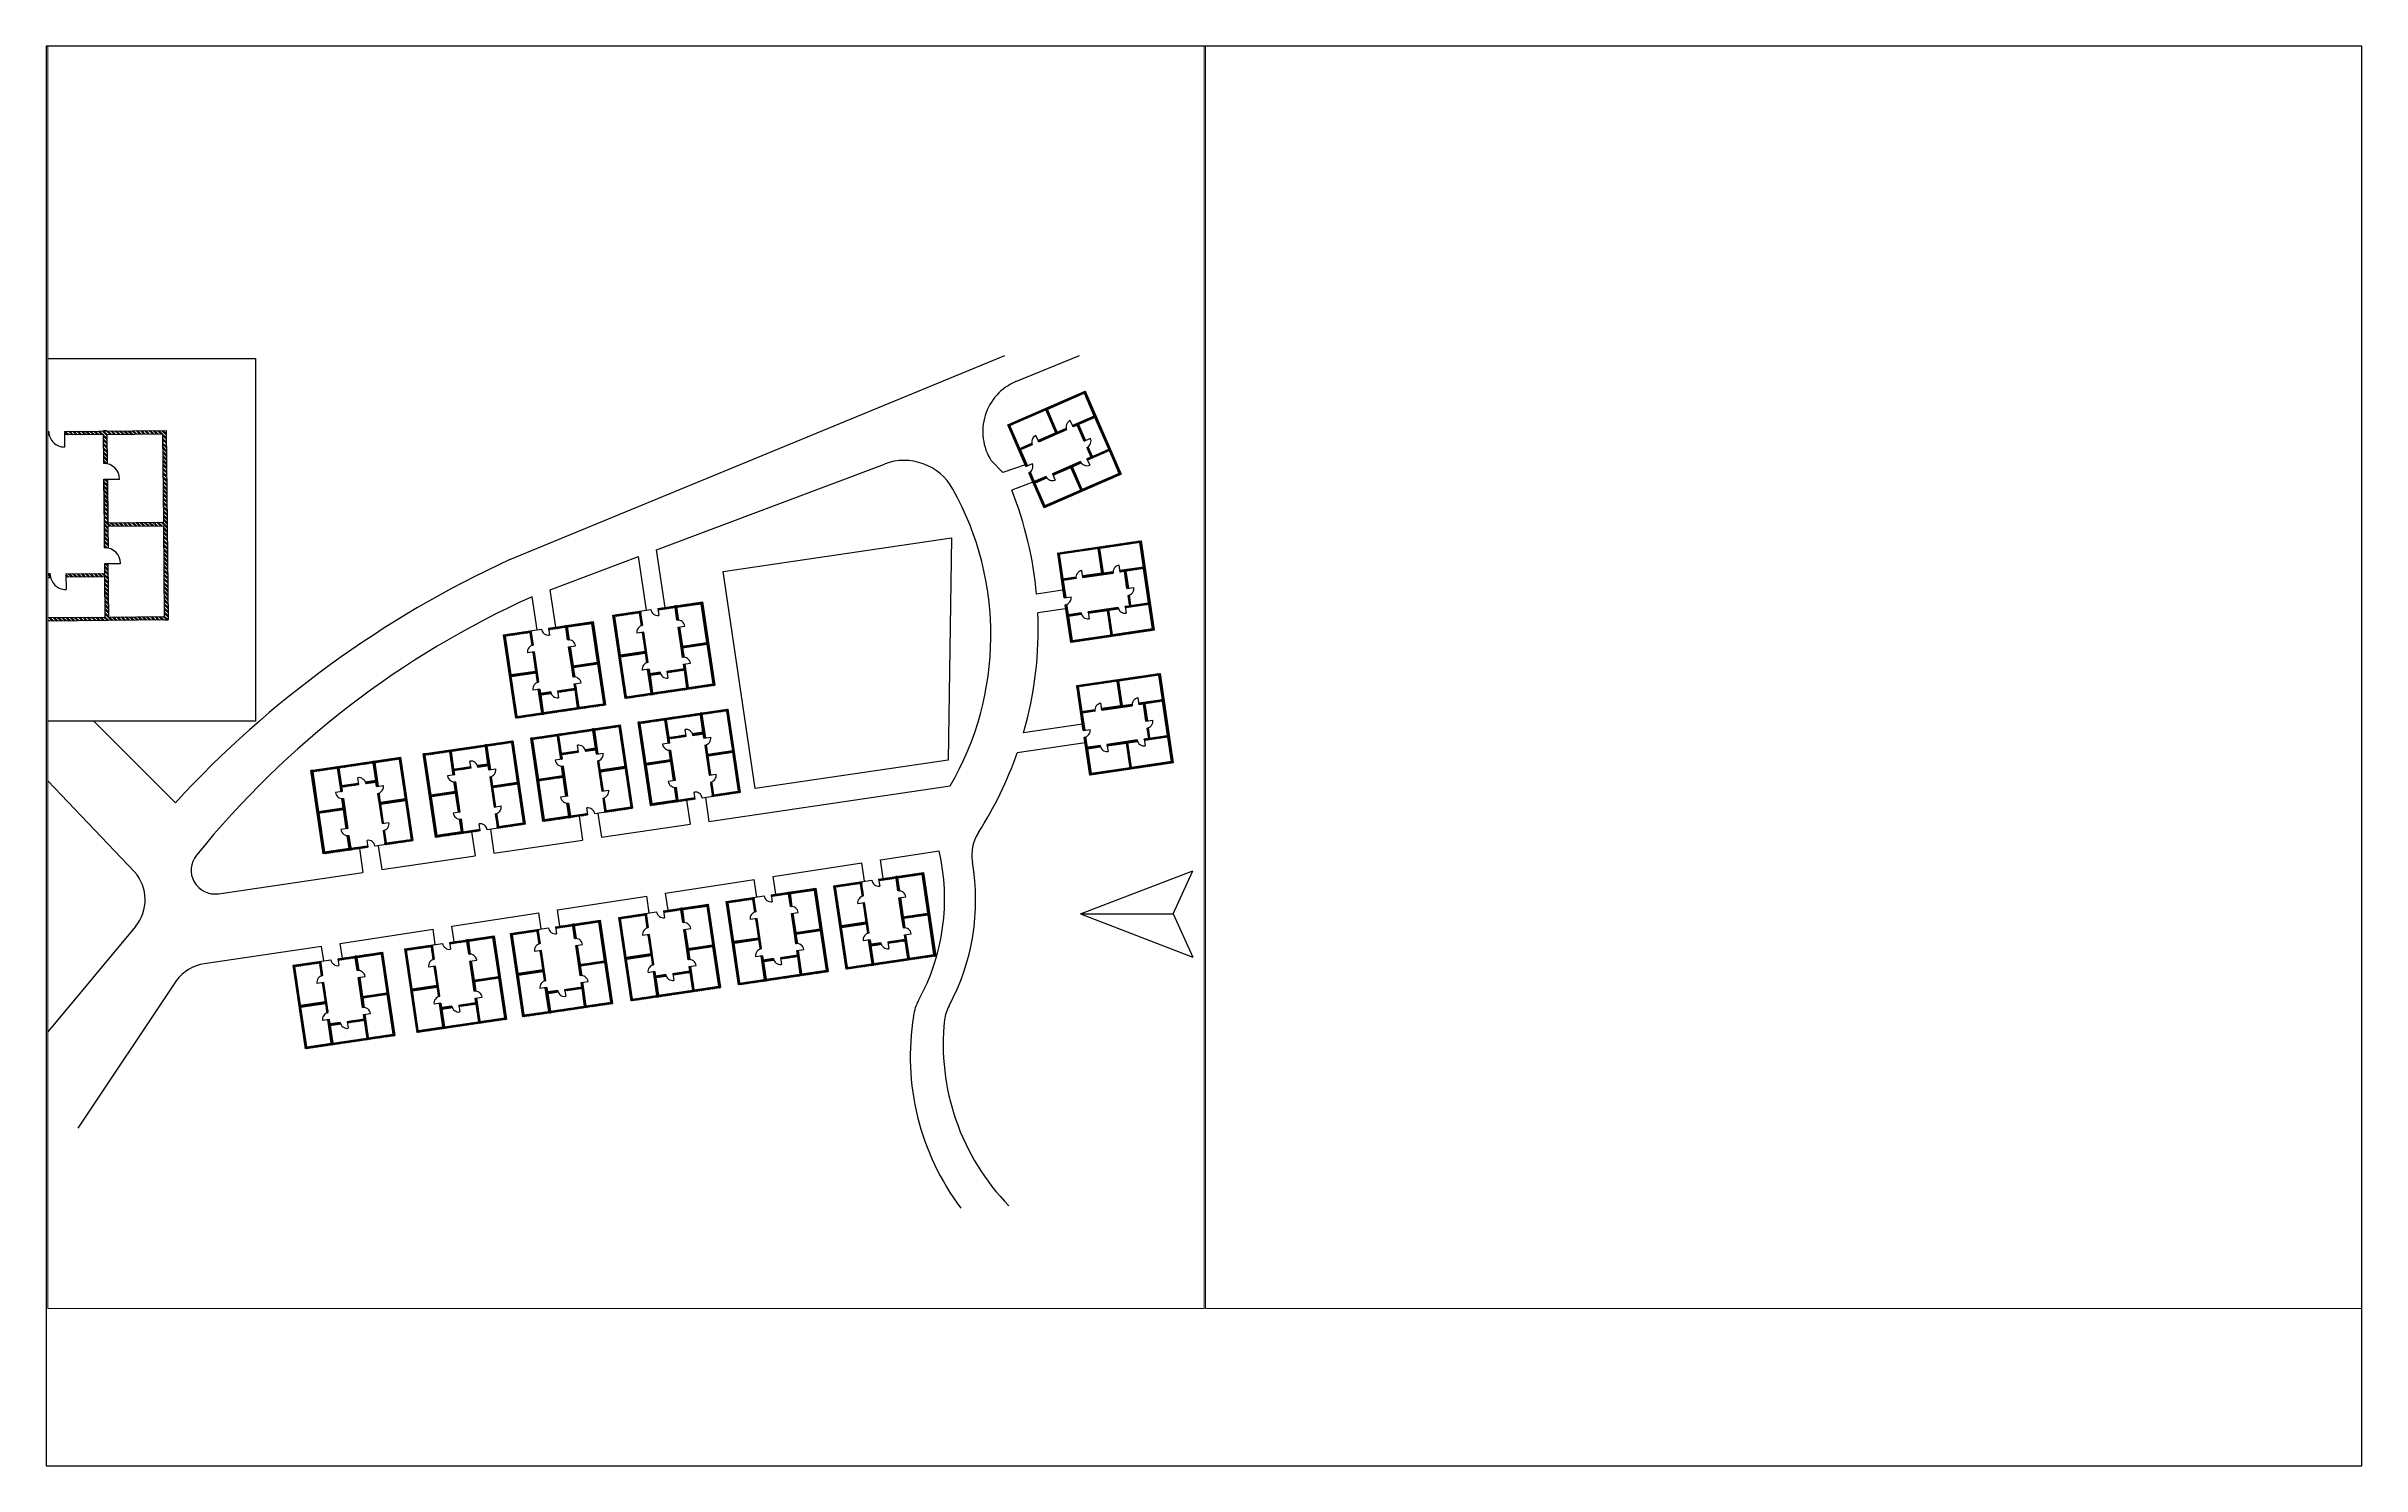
# Paper-space layout 'Presentación1' of a CAD drawing. Header units: millimetres. Extents: x 0 to 287, y 0 to 176.
# The model-space entities are those that its viewports show. They can reach past a viewport. Long polylines and large blocks are cut down to what shows.
import ezdxf

# ---------------------------------------------------------------- set-up
doc = ezdxf.new("R2010")
doc.units = ezdxf.units.MM
doc.styles.get("Standard").update_dxf_attribs({"font": 'arial.ttf'})
pattern_1 = [(143.386353, (5219256.44, -6038671.57), (-191.729132, -258.03507), []), (143.386353, (5219234.34, -6038521.64), (-191.729132, -258.03507), [])]

msp = doc.modelspace()

# ---------------------------------------------------------------- hatches: boundary and pattern name
at = {"true_color": 0x636466}
h = msp.add_hatch(dxfattribs=at)
h.set_pattern_fill('ANSI32', color=251, scale=33.75, angle=203.5293)
h.set_pattern_definition([(248.529299, (5654984.74, 6260055.75), (299.160381, -117.665728), []), (248.529299, (5654845.8, 6259995.25), (299.160381, -117.665728), [])])
h.paths.add_polyline_path([(882407, 271419), (873674, 291474), (855004, 283345), (859370, 273319), (859713, 273468), (858042, 277305), (860897, 278548, -0.0560014), (860786, 278909), (857893, 277649), (855497, 283151), (864197, 286939), (866593, 281437), (862295, 279565), (862444, 279222), (869202, 282164, -0.0560014), (869091, 282525), (866936, 281587), (864541, 287089), (873480, 290981), (875876, 285479), (870599, 283182), (870749, 282838), (871727, 283264), (873398, 279427), (873741, 279577), (872071, 283414), (876026, 285136), (879369, 277458), (875414, 275736), (874398, 278068, -0.0560014), (874072, 277880), (875070, 275587), (874092, 275161), (874241, 274817), (879518, 277115), (881914, 271613), (872974, 267720), (870578, 273222), (872733, 274160, -0.0560014), (872545, 274487), (865787, 271545), (865937, 271201), (870235, 273073), (872631, 267571), (863930, 263783), (861535, 269285), (864428, 270544, -0.0560014), (864240, 270871), (861042, 269478), (861191, 269135), (863737, 263290)])
h = msp.add_hatch(dxfattribs=at)
h.set_pattern_fill('ANSI32', color=251, scale=75.9375, angle=90.55058)
h.set_pattern_definition([(135.5505764, (8816046.9, -14910766.2), (-506.515364, -516.344708), []), (135.5505764, (8816043.6, -14910425.25), (-506.515364, -516.344708), [])])
h.paths.add_polyline_path([(602929, 235723), (652143, 236196), (651702, 282011), (627100, 281774), (627108, 280932), (636524, 281022), (636591, 274017, -0.0560014), (637435, 273930), (637366, 281030), (650868, 281160), (651073, 259811), (637571, 259681), (637470, 270228), (636628, 270220), (636787, 253638, -0.0560014), (637630, 253552), (637580, 258838), (651081, 258968), (651292, 237030), (637790, 236901), (637666, 249849), (636823, 249841), (636847, 247440), (627431, 247350), (627439, 246507), (636855, 246598), (636948, 236893), (618108, 236712), (618015, 246417), (623737, 246472, -0.0560014), (623634, 247313), (618006, 247259), (617983, 249660), (617141, 249652), (617265, 236703), (603764, 236574), (603553, 258511), (617054, 258641), (617105, 253354, -0.0560014), (617947, 253457), (617788, 270039), (616945, 270031), (617046, 259484), (603545, 259354), (603339, 280703), (616841, 280833), (616909, 273733, -0.0560014), (617751, 273836), (617676, 281684), (616833, 281676), (602489, 281538)])
h = msp.add_hatch(dxfattribs=at)
h.set_pattern_fill('ANSI32', color=251, scale=75.9375, angle=0.55058)
h.set_pattern_definition([(45.5505764, (-14706040.4, -7489271.8), (-516.344708, 506.515364), []), (45.5505764, (-14705699.44, -7489268.54), (-516.344708, 506.515364), [])])
h.paths.add_polyline_path([(623303, 281738), (617676, 281684), (617684, 280841), (623406, 280896, -0.0560014)])
h = msp.add_hatch(dxfattribs=at)
h.set_pattern_fill('ANSI32', color=251, scale=33.75, angle=98.38635)
h.set_pattern_definition(pattern_1)
h.paths.add_polyline_path([(860370, 271960, -0.0560014), (860043, 271772), (861042, 269478), (861385, 269628)])
h = msp.add_hatch(dxfattribs=at)
h.set_pattern_fill('ANSI32', color=251, scale=33.75, angle=188.38635)
h.set_pattern_definition([(233.386353, (7061627.38, 4767667.4), (258.03507, -191.729132), []), (233.386353, (7061477.45, 4767645.3), (258.03507, -191.729132), [])])
h.paths.add_polyline_path([(890367, 233705), (887177, 255345), (867031, 252375), (868626, 241557), (868997, 241612), (868386, 245752), (871466, 246206, -0.0560014), (871453, 246582), (868332, 246122), (867456, 252059), (876844, 253443), (877719, 247506), (873081, 246822), (873136, 246452), (880427, 247527, -0.0560014), (880414, 247904), (878090, 247561), (877214, 253498), (886861, 254920), (887736, 248983), (882042, 248144), (882097, 247773), (883153, 247929), (883763, 243788), (884133, 243843), (883523, 247983), (887791, 248612), (889012, 240328), (884744, 239699), (884373, 242215, -0.0560014), (884009, 242119), (884374, 239644), (883318, 239489), (883373, 239118), (889066, 239958), (889942, 234021), (880295, 232599), (879420, 238536), (881745, 238878, -0.0560014), (881649, 239243), (874357, 238168), (874412, 237797), (879050, 238481), (879925, 232544), (870537, 231160), (869662, 237097), (872784, 237557, -0.0560014), (872688, 237922), (869237, 237413), (869292, 237042), (870221, 230735)])
h = msp.add_hatch(dxfattribs=at)
h.set_pattern_fill('ANSI32', color=251, scale=33.75, angle=98.38635)
h.set_pattern_definition([(143.386353, (5296526.68, -5954041.1), (-191.729132, -258.03507), []), (143.386353, (5296504.58, -5953891.2), (-191.729132, -258.03507), [])])
h.paths.add_polyline_path([(762564, 217219), (784204, 220410), (781234, 240555), (770416, 238960), (770471, 238590), (774611, 239200), (775065, 236120, -0.0560014), (775442, 236133), (774982, 239255), (780918, 240130), (782302, 230742), (776365, 229867), (775682, 234505), (775311, 234450), (776386, 227159, -0.0560014), (776763, 227172), (776420, 229497), (782357, 230372), (783779, 220726), (777842, 219850), (777003, 225544), (776632, 225489), (776788, 224434), (772648, 223823), (772702, 223453), (776843, 224063), (777472, 219796), (769188, 218574), (768558, 222842), (771075, 223213, -0.0560014), (770978, 223577), (768504, 223212), (768348, 224268), (767978, 224214), (768817, 218520), (762880, 217645), (761458, 227291), (767395, 228166), (767738, 225841, -0.0560014), (768102, 225938), (767027, 233229), (766657, 233174), (767340, 228537), (761403, 227661), (760019, 237049), (765956, 237924), (766417, 234802, -0.0560014), (766781, 234899), (766272, 238349), (765902, 238295), (759594, 237365)])
h = msp.add_hatch(dxfattribs=at)
h.set_pattern_fill('ANSI32', color=251, scale=33.75, angle=98.38635)
h.set_pattern_definition(pattern_1)
h.paths.add_polyline_path([(868872, 239887), (869237, 237413), (869607, 237468), (869237, 239984, -0.0560014)])
h = msp.add_hatch(dxfattribs=at)
h.set_pattern_fill('ANSI32', color=251, scale=33.75, angle=98.38635)
h.set_pattern_definition([(143.386353, (5270111.78, -5958801.4), (-191.729132, -258.03507), []), (143.386353, (5270089.68, -5958651.48), (-191.729132, -258.03507), [])])
h.paths.add_polyline_path([(736149, 212459), (757789, 215649), (754819, 235795), (744001, 234200), (744056, 233829), (748196, 234440), (748650, 231360, -0.0560014), (749027, 231373), (748567, 234494), (754503, 235370), (755887, 225982), (749951, 225107), (749267, 229745), (748896, 229690), (749971, 222399, -0.0560014), (750348, 222412), (750005, 224736), (755942, 225612), (757364, 215965), (751427, 215090), (750588, 220784), (750217, 220729), (750373, 219673), (746233, 219063), (746287, 218692), (750428, 219303), (751057, 215035), (742773, 213814), (742143, 218082), (744660, 218453, -0.0560014), (744563, 218817), (742089, 218452), (741933, 219508), (741563, 219453), (742402, 213760), (736465, 212884), (735043, 222531), (740980, 223406), (741323, 221081, -0.0560014), (741687, 221177), (740612, 228469), (740242, 228414), (740925, 223776), (734989, 222901), (733605, 232289), (739541, 233164), (740002, 230042, -0.0560014), (740366, 230138), (739857, 233589), (739487, 233534), (733180, 232605)])
h = msp.add_hatch(dxfattribs=at)
h.set_pattern_fill('ANSI32', color=251, scale=33.75, angle=188.38635)
h.set_pattern_definition([(233.386353, (7066215.4, 4735613.6), (258.03507, -191.729132), []), (233.386353, (7066065.5, 4735591.5), (258.03507, -191.729132), [])])
h.paths.add_polyline_path([(894955, 201651), (891765, 223291), (871619, 220321), (873214, 209503), (873585, 209558), (872974, 213698), (876055, 214152, -0.0560014), (876042, 214529), (872920, 214068), (872044, 220005), (881432, 221389), (882307, 215452), (877669, 214769), (877724, 214398), (885015, 215473, -0.0560014), (885002, 215850), (882678, 215507), (881802, 221444), (891449, 222866), (892324, 216929), (886630, 216090), (886685, 215719), (887741, 215875), (888351, 211735), (888722, 211789), (888111, 215930), (892379, 216559), (893600, 208274), (889332, 207645), (888962, 210161, -0.0560014), (888597, 210065), (888962, 207591), (887906, 207435), (887961, 207065), (893654, 207904), (894530, 201967), (884883, 200545), (884008, 206482), (886333, 206825, -0.0560014), (886237, 207189), (878945, 206114), (879000, 205744), (883638, 206427), (884513, 200490), (875125, 199106), (874250, 205043), (877372, 205504, -0.0560014), (877276, 205868), (873825, 205359), (873880, 204989), (874810, 198681)])
h = msp.add_hatch(dxfattribs=at)
h.set_pattern_fill('ANSI32', color=251, scale=33.75, angle=278.38635)
h.set_pattern_definition([(323.386353, (-3746621.72, 6385923.65), (191.729132, 258.03507), []), (323.386353, (-3746599.62, 6385773.72), (191.729132, 258.03507), [])])
h.paths.add_polyline_path([(787341, 214663), (765701, 211473), (768671, 191328), (779489, 192922), (779434, 193293), (775294, 192682), (774840, 195763, -0.0560014), (774463, 195750), (774923, 192628), (768987, 191753), (767603, 201140), (773539, 202015), (774223, 197378), (774594, 197432), (773519, 204724, -0.0560014), (773142, 204711), (773485, 202386), (767548, 201511), (766126, 211157), (772063, 212032), (772902, 206338), (773273, 206393), (773117, 207449), (777257, 208059), (777203, 208430), (773062, 207819), (772433, 212087), (780717, 213308), (781347, 209041), (778830, 208670, -0.0560014), (778927, 208305), (781401, 208670), (781557, 207614), (781927, 207669), (781088, 213363), (787025, 214238), (788447, 204592), (782510, 203716), (782167, 206041, -0.0560014), (781803, 205945), (782878, 198653), (783248, 198708), (782565, 203346), (788502, 204221), (789885, 194834), (783949, 193958), (783488, 197080, -0.0560014), (783124, 196984), (783633, 193533), (784003, 193588), (790311, 194518)])
h = msp.add_hatch(dxfattribs=at)
h.set_pattern_fill('ANSI32', color=251, scale=33.75, angle=278.38635)
h.set_pattern_definition([(323.386353, (-3772596.92, 6382094.28), (191.729132, 258.03507), []), (323.386353, (-3772574.8, 6381944.36), (191.729132, 258.03507), [])])
h.paths.add_polyline_path([(761365, 210834), (739726, 207643), (742696, 187498), (753514, 189093), (753459, 189463), (749319, 188853), (748865, 191933, -0.0560014), (748488, 191920), (748948, 188798), (743011, 187923), (741627, 197311), (747564, 198186), (748248, 193548), (748618, 193603), (747544, 200894, -0.0560014), (747167, 200881), (747510, 198557), (741573, 197681), (740151, 207328), (746088, 208203), (746927, 202509), (747297, 202564), (747142, 203620), (751282, 204230), (751227, 204600), (747087, 203990), (746458, 208257), (754742, 209479), (755371, 205211), (752855, 204840, -0.0560014), (752951, 204476), (755426, 204841), (755582, 203785), (755952, 203840), (755113, 209533), (761050, 210409), (762472, 200762), (756535, 199887), (756192, 202212, -0.0560014), (755828, 202116), (756903, 194824), (757273, 194879), (756589, 199517), (762526, 200392), (763910, 191004), (757973, 190129), (757513, 193251, -0.0560014), (757149, 193155), (757658, 189704), (758028, 189759), (764335, 190688)])
h = msp.add_hatch(dxfattribs=at)
h.set_pattern_fill('ANSI32', color=251, scale=33.75, angle=98.38635)
h.set_pattern_definition([(143.386353, (5223844.48, -6070725.36), (-191.729132, -258.03507), []), (143.386353, (5223822.38, -6070575.43), (-191.729132, -258.03507), [])])
h.paths.add_polyline_path([(873460, 207834), (873825, 205359), (874196, 205414), (873825, 207930, -0.0560014)])
h = msp.add_hatch(dxfattribs=at)
h.set_pattern_fill('ANSI32', color=251, scale=33.75, angle=278.38635)
h.set_pattern_definition([(323.386353, (-3798572.1, 6378264.92), (191.729132, 258.03507), []), (323.386353, (-3798550, 6378115), (191.729132, 258.03507), [])])
h.paths.add_polyline_path([(735390, 207004), (713750, 203814), (716720, 183669), (727538, 185264), (727484, 185634), (723344, 185024), (722889, 188104, -0.0560014), (722513, 188091), (722973, 184969), (717036, 184094), (715652, 193482), (721589, 194357), (722273, 189719), (722643, 189773), (721568, 197065, -0.0560014), (721192, 197052), (721534, 194727), (715598, 193852), (714176, 203498), (720112, 204373), (720952, 198680), (721322, 198734), (721167, 199790), (725307, 200401), (725252, 200771), (721112, 200161), (720483, 204428), (728767, 205649), (729396, 201382), (726880, 201011, -0.0560014), (726976, 200647), (729451, 201011), (729606, 199956), (729977, 200010), (729138, 205704), (735074, 206579), (736496, 196933), (730560, 196058), (730217, 198382, -0.0560014), (729853, 198286), (730927, 190995), (731298, 191049), (730614, 195687), (736551, 196563), (737935, 187175), (731998, 186300), (731538, 189422, -0.0560014), (731174, 189325), (731682, 185875), (732053, 185929), (738360, 186859)])
h = msp.add_hatch(dxfattribs=at)
h.set_pattern_fill('ANSI32', color=251, scale=33.75, angle=278.38635)
h.set_pattern_definition([(323.386353, (-3825676.68, 6374269.07), (191.729132, 258.03507), []), (323.386353, (-3825654.57, 6374119.14), (191.729132, 258.03507), [])])
h.paths.add_polyline_path([(708286, 203008), (686646, 199818), (689616, 179673), (700434, 181268), (700379, 181638), (696239, 181028), (695785, 184108, -0.0560014), (695408, 184095), (695868, 180973), (689932, 180098), (688548, 189486), (694485, 190361), (695168, 185723), (695539, 185778), (694464, 193069, -0.0560014), (694087, 193056), (694430, 190731), (688493, 189856), (687071, 199502), (693008, 200378), (693847, 194684), (694218, 194738), (694062, 195794), (698202, 196405), (698148, 196775), (694007, 196165), (693378, 200432), (701662, 201654), (702292, 197386), (699775, 197015, -0.0560014), (699872, 196651), (702346, 197016), (702502, 195960), (702872, 196014), (702033, 201708), (707970, 202583), (709392, 192937), (703455, 192062), (703112, 194387, -0.0560014), (702748, 194290), (703823, 186999), (704193, 187054), (703510, 191691), (709447, 192567), (710831, 183179), (704894, 182304), (704433, 185426, -0.0560014), (704069, 185329), (704578, 181879), (704948, 181933), (711256, 182863)])
h = msp.add_hatch(dxfattribs=at)
h.set_pattern_fill('ANSI32', color=251, scale=33.75, angle=98.38635)
h.set_pattern_definition([(143.386353, (5349895.9, -6019440.38), (-191.729132, -258.03507), []), (143.386353, (5349873.8, -6019290.46), (-191.729132, -258.03507), [])])
h.paths.add_polyline_path([(815934, 151820), (837573, 155010), (834603, 175156), (823785, 173561), (823840, 173190), (827980, 173801), (828434, 170721, -0.0560014), (828811, 170734), (828351, 173855), (834288, 174731), (835672, 165343), (829735, 164468), (829051, 169106), (828680, 169051), (829755, 161760, -0.0560014), (830132, 161773), (829789, 164097), (835726, 164973), (837148, 155326), (831211, 154451), (830372, 160145), (830002, 160090), (830157, 159034), (826017, 158424), (826072, 158054), (830212, 158664), (830841, 154396), (822557, 153175), (821928, 157443), (824444, 157814, -0.0560014), (824348, 158178), (821873, 157813), (821717, 158869), (821347, 158814), (822186, 153121), (816249, 152245), (814827, 161892), (820764, 162767), (821107, 160442, -0.0560014), (821471, 160538), (820396, 167830), (820026, 167775), (820710, 163137), (814773, 162262), (813389, 171650), (819326, 172525), (819786, 169403, -0.0560014), (820150, 169499), (819641, 172950), (819271, 172895), (812964, 171966)])
h = msp.add_hatch(dxfattribs=at)
h.set_pattern_fill('ANSI32', color=251, scale=33.75, angle=98.38635)
h.set_pattern_definition([(143.386353, (5323916.65, -6023242.16), (-191.729132, -258.03507), []), (143.386353, (5323894.55, -6023092.24), (-191.729132, -258.03507), [])])
h.paths.add_polyline_path([(789954, 148018), (811594, 151209), (808624, 171354), (797806, 169759), (797861, 169389), (802001, 169999), (802455, 166919, -0.0560014), (802832, 166932), (802371, 170054), (808308, 170929), (809692, 161541), (803755, 160666), (803072, 165304), (802701, 165249), (803776, 157958, -0.0560014), (804153, 157971), (803810, 160296), (809747, 161171), (811169, 151525), (805232, 150649), (804393, 156343), (804022, 156288), (804178, 155233), (800038, 154622), (800092, 154252), (804233, 154862), (804862, 150595), (796577, 149373), (795948, 153641), (798465, 154012, -0.0560014), (798368, 154376), (795894, 154011), (795738, 155067), (795368, 155013), (796207, 149319), (790270, 148444), (788848, 158090), (794785, 158965), (795128, 156640, -0.0560014), (795492, 156737), (794417, 164028), (794047, 163973), (794730, 159335), (788793, 158460), (787409, 167848), (793346, 168723), (793807, 165601, -0.0560014), (794171, 165697), (793662, 169148), (793292, 169094), (786984, 168164)])
h = msp.add_hatch(dxfattribs=at)
h.set_pattern_fill('ANSI32', color=251, scale=33.75, angle=98.38635)
h.set_pattern_definition([(143.386353, (5297925.2, -6027102.1), (-191.729132, -258.03507), []), (143.386353, (5297903.08, -6026952.18), (-191.729132, -258.03507), [])])
h.paths.add_polyline_path([(763963, 144158), (785603, 147349), (782633, 167494), (771815, 165899), (771869, 165529), (776010, 166139), (776464, 163059, -0.0560014), (776840, 163072), (776380, 166194), (782317, 167069), (783701, 157681), (777764, 156806), (777080, 161444), (776710, 161389), (777785, 154098, -0.0560014), (778161, 154111), (777819, 156436), (783755, 157311), (785178, 147665), (779241, 146789), (778401, 152483), (778031, 152428), (778186, 151373), (774046, 150762), (774101, 150392), (778241, 151002), (778870, 146735), (770586, 145513), (769957, 149781), (772473, 150152, -0.0560014), (772377, 150516), (769902, 150151), (769747, 151207), (769376, 151153), (770216, 145459), (764279, 144584), (762857, 154230), (768793, 155105), (769136, 152780, -0.0560014), (769501, 152877), (768426, 160168), (768055, 160113), (768739, 155476), (762802, 154600), (761418, 163988), (767355, 164863), (767815, 161741, -0.0560014), (768179, 161838), (767671, 165288), (767300, 165234), (760993, 164304)])
h = msp.add_hatch(dxfattribs=at)
h.set_pattern_fill('ANSI32', color=251, scale=33.75, angle=98.38635)
h.set_pattern_definition([(143.386353, (5271808.8, -6030952.27), (-191.729132, -258.03507), []), (143.386353, (5271786.7, -6030802.35), (-191.729132, -258.03507), [])])
h.paths.add_polyline_path([(737846, 140308), (759486, 143499), (756516, 163644), (745698, 162049), (745753, 161679), (749893, 162289), (750347, 159209, -0.0560014), (750724, 159222), (750264, 162344), (756201, 163219), (757584, 153831), (751648, 152956), (750964, 157594), (750593, 157539), (751668, 150248, -0.0560014), (752045, 150261), (751702, 152585), (757639, 153461), (759061, 143814), (753124, 142939), (752285, 148633), (751914, 148578), (752070, 147522), (747930, 146912), (747985, 146542), (752125, 147152), (752754, 142885), (744470, 141663), (743841, 145931), (746357, 146302, -0.0560014), (746260, 146666), (743786, 146301), (743630, 147357), (743260, 147302), (744099, 141609), (738162, 140733), (736740, 150380), (742677, 151255), (743020, 148930, -0.0560014), (743384, 149026), (742309, 156318), (741939, 156263), (742622, 151625), (736686, 150750), (735302, 160138), (741239, 161013), (741699, 157891, -0.0560014), (742063, 157987), (741554, 161438), (741184, 161383), (734877, 160454)])
h = msp.add_hatch(dxfattribs=at)
h.set_pattern_fill('ANSI32', color=251, scale=33.75, angle=98.38635)
h.set_pattern_definition([(143.386353, (5246221.83, -6034724.4), (-191.729132, -258.03507), []), (143.386353, (5246199.73, -6034574.48), (-191.729132, -258.03507), [])])
h.paths.add_polyline_path([(712259, 136536), (733899, 139726), (730929, 159872), (720111, 158277), (720166, 157906), (724306, 158517), (724760, 155437, -0.0560014), (725137, 155449), (724677, 158571), (730614, 159447), (731998, 150059), (726061, 149184), (725377, 153822), (725006, 153767), (726081, 146476, -0.0560014), (726458, 146489), (726115, 148813), (732052, 149689), (733474, 140042), (727537, 139167), (726698, 144861), (726327, 144806), (726483, 143750), (722343, 143140), (722398, 142769), (726538, 143380), (727167, 139112), (718883, 137891), (718254, 142159), (720770, 142530, -0.0560014), (720673, 142894), (718199, 142529), (718043, 143585), (717673, 143530), (718512, 137837), (712575, 136961), (711153, 146608), (717090, 147483), (717433, 145158, -0.0560014), (717797, 145254), (716722, 152546), (716352, 152491), (717035, 147853), (711099, 146978), (709715, 156366), (715652, 157241), (716112, 154119, -0.0560014), (716476, 154215), (715967, 157666), (715597, 157611), (709290, 156681)])
h = msp.add_hatch(dxfattribs=at)
h.set_pattern_fill('ANSI32', color=251, scale=33.75, angle=98.38635)
h.set_pattern_definition(pattern_1)
h.paths.add_polyline_path([(685294, 132589), (706934, 135779), (703964, 155925), (693146, 154330), (693201, 153959), (697341, 154570), (697795, 151489, -0.0560014), (698172, 151502), (697711, 154624), (703648, 155499), (705032, 146112), (699095, 145237), (698411, 149875), (698041, 149820), (699116, 142528, -0.0560014), (699493, 142541), (699150, 144866), (705087, 145741), (706509, 136095), (700572, 135220), (699733, 140914), (699362, 140859), (699518, 139803), (695378, 139193), (695432, 138822), (699572, 139433), (700201, 135165), (691917, 133944), (691288, 138211), (693804, 138582, -0.0560014), (693708, 138947), (691234, 138582), (691078, 139638), (690707, 139583), (691547, 133889), (685610, 133014), (684188, 142660), (690125, 143536), (690467, 141211, -0.0560014), (690832, 141307), (689757, 148599), (689386, 148544), (690070, 143906), (684133, 143031), (682749, 152418), (688686, 153294), (689146, 150172, -0.0560014), (689511, 150268), (689002, 153719), (688632, 153664), (682324, 152734)])

# ---------------------------------------------------------------- linework, layer by layer
for p, q in [((734721, 250793), (854277, 300130)), ((856940, 293809), (872299, 300130)), ((855004, 283345), (873674, 291474)), ((873480, 290981), (864541, 287089)), ((875876, 285479), (873480, 290981)), ((873674, 291474), (882407, 271419)), ((873824, 291131), (873674, 291474)), ((864197, 286939), (855497, 283151)), ((866593, 281437), (864197, 286939)), ((866936, 281587), (864541, 287089)), ((875876, 285479), (870599, 283182)), ((876026, 285136), (872071, 283414)), ((879369, 277458), (876026, 285136)), ((859370, 273319), (855004, 283345)), ((857893, 277649), (855497, 283151)), ((862444, 279222), (869240, 282181)), ((866936, 281587), (869091, 282525)), ((869202, 282164), (867086, 281243)), ((870749, 282838), (870075, 284385)), ((871727, 283264), (870749, 282838)), ((873399, 279425), (871727, 283264)), ((872071, 283414), (873741, 279577)), ((602489, 281538), (623303, 281738)), ((602489, 281538), (623303, 281738)), ((617684, 280841), (623406, 280896)), ((627100, 281774), (651702, 282011)), ((627100, 281774), (627136, 277978)), ((636524, 281022), (627108, 280932)), ((637358, 281873), (636516, 281865)), ((636591, 274017), (636524, 281022)), ((637366, 281030), (650868, 281160)), ((637366, 281030), (637435, 273930)), ((651073, 259811), (650868, 281160)), ((651702, 282011), (652143, 236196)), ((862444, 279222), (861771, 280769)), ((866593, 281437), (862295, 279565)), ((862295, 279565), (866593, 281437)), ((867086, 281243), (862444, 279222)), ((873398, 279427), (874945, 280101)), ((857893, 277649), (860786, 278909)), ((860897, 278548), (858042, 277305)), ((858042, 277305), (859713, 273468)), ((874072, 277880), (875070, 275587)), ((879518, 277115), (874241, 274817)), ((875414, 275736), (874398, 278068)), ((875414, 275736), (879369, 277458)), ((881914, 271613), (879518, 277115)), ((879861, 277264), (879712, 277608)), ((853821, 271861), (850980, 274690)), ((872545, 274487), (865787, 271545)), ((870578, 273222), (872733, 274160)), ((874092, 275161), (875070, 275587)), ((874092, 275161), (874765, 273613)), ((770153, 253159), (825158, 273879)), ((859217, 273670), (853821, 271861)), ((859370, 273319), (860917, 273993)), ((863737, 263290), (860043, 271772)), ((860370, 271960), (861385, 269628)), ((865787, 271545), (866461, 269997)), ((865937, 271201), (870235, 273073)), ((870235, 273073), (872631, 267571)), ((872631, 267571), (870235, 273073)), ((872974, 267720), (870578, 273222)), ((881914, 271613), (872974, 267720)), ((636628, 270220), (640424, 270257)), ((636737, 258830), (636628, 270220)), ((636628, 270220), (636788, 253543)), ((637571, 259681), (637470, 270228)), ((637470, 270228), (637571, 259681)), ((861042, 269478), (855958, 267530)), ((861191, 269135), (861042, 269478)), ((864240, 270871), (861385, 269628)), ((861535, 269285), (864428, 270544)), ((861535, 269285), (863930, 263783)), ((882407, 271419), (863737, 263290)), ((872631, 267571), (863930, 263783)), ((872779, 267230), (872780, 267227)), ((872780, 267227), (872779, 267230)), ((636787, 253638), (636737, 258830)), ((637571, 259681), (651073, 259811)), ((637580, 258838), (651081, 258968)), ((637580, 258838), (637630, 253552)), ((651292, 237030), (651081, 258968)), ((786241, 247884), (841351, 256009)), ((841351, 256009), (840605, 202307)), ((772207, 239224), (770153, 253159)), ((867031, 252375), (887177, 255345)), ((876844, 253443), (867456, 252059)), ((877719, 247506), (876844, 253443)), ((886861, 254920), (877214, 253498)), ((878090, 247561), (877214, 253498)), ((887736, 248983), (886861, 254920)), ((887177, 255345), (890367, 233705)), ((887231, 254974), (887177, 255345)), ((744463, 243482), (765763, 251506)), ((767672, 238556), (765763, 251506)), ((868626, 241557), (867031, 252375)), ((868332, 246122), (867456, 252059)), ((636823, 249841), (640620, 249878)), ((636847, 247440), (636823, 249841)), ((637790, 236901), (637666, 249849)), ((793973, 195433), (786241, 247884)), ((873136, 246452), (872890, 248121)), ((877719, 247506), (873081, 246822)), ((873081, 246822), (877719, 247506)), ((873136, 246452), (880469, 247533)), ((878090, 247561), (880414, 247904)), ((880427, 247527), (878144, 247190)), ((882097, 247773), (881851, 249442)), ((887736, 248983), (882042, 248144)), ((883153, 247929), (882097, 247773)), ((883763, 243787), (883153, 247929)), ((887791, 248612), (883523, 247983)), ((883523, 247983), (884133, 243843)), ((889012, 240328), (887791, 248612)), ((623634, 247313), (618006, 247259)), ((618015, 246417), (623737, 246472)), ((627426, 247350), (636847, 247440)), ((627431, 247350), (627467, 243553)), ((636855, 246598), (627439, 246507)), ((636948, 236893), (636855, 246598)), ((867961, 246068), (868016, 245697)), ((868332, 246122), (871453, 246582)), ((871466, 246206), (868386, 245752)), ((868386, 245752), (868997, 241612)), ((878144, 247190), (873136, 246452)), ((745793, 234464), (744463, 243482)), ((868218, 243392), (861934, 242466)), ((883763, 243788), (885432, 244035)), ((884744, 239699), (884373, 242215)), ((741257, 233795), (740074, 241820)), ((770416, 238960), (781234, 240555)), ((774927, 239625), (774556, 239571)), ((774982, 239255), (780918, 240130)), ((782302, 230742), (780918, 240130)), ((781234, 240555), (784204, 220410)), ((868626, 241557), (870296, 241803)), ((870221, 230735), (868872, 239887)), ((869607, 237468), (869237, 239984)), ((883318, 239489), (884374, 239644)), ((889066, 239958), (883373, 239118)), ((884009, 242119), (884374, 239644)), ((884744, 239699), (889012, 240328)), ((889942, 234021), (889066, 239958)), ((889437, 240012), (889382, 240383)), ((618108, 236712), (636948, 236893)), ((637790, 236901), (651292, 237030)), ((759594, 237365), (768747, 238714)), ((762564, 217219), (759594, 237365)), ((765956, 237924), (760019, 237049)), ((761403, 227661), (760019, 237049)), ((765902, 238295), (766272, 238349)), ((765956, 237924), (766417, 234802)), ((766781, 234899), (766272, 238349)), ((766272, 238349), (766327, 237979)), ((770416, 238960), (770662, 237291)), ((774611, 239200), (770471, 238590)), ((775065, 236120), (774611, 239200)), ((774982, 239255), (775442, 236133)), ((868887, 238857), (862242, 237878)), ((869292, 237042), (869237, 237413)), ((872688, 237922), (869607, 237468)), ((869662, 237097), (872784, 237557)), ((869662, 237097), (870537, 231160)), ((881649, 239243), (874357, 238168)), ((874357, 238168), (874603, 236498)), ((874412, 237797), (879050, 238481)), ((879050, 238481), (879925, 232544)), ((879925, 232544), (879050, 238481)), ((879420, 238536), (881745, 238878)), ((880295, 232599), (879420, 238536)), ((883318, 239489), (883564, 237819)), ((652143, 236196), (602929, 235723)), ((651300, 236188), (652143, 236196)), ((744001, 234200), (754819, 235795)), ((744001, 234200), (744247, 232530)), ((748196, 234440), (744056, 233829)), ((748512, 234865), (748142, 234810)), ((748650, 231360), (748196, 234440)), ((748567, 234494), (754503, 235370)), ((748567, 234494), (749027, 231373)), ((755887, 225982), (754503, 235370)), ((754819, 235795), (757789, 215649)), ((775311, 234450), (776981, 234696)), ((776050, 229442), (775311, 234450)), ((775311, 234450), (776392, 227117)), ((776365, 229867), (775682, 234505)), ((775682, 234505), (776365, 229867)), ((733180, 232605), (742332, 233954)), ((736149, 212459), (733180, 232605)), ((739541, 233164), (733605, 232289)), ((734989, 222901), (733605, 232289)), ((739487, 233534), (739857, 233589)), ((739541, 233164), (740002, 230042)), ((740366, 230138), (739857, 233589)), ((739857, 233589), (739912, 233219)), ((767027, 233229), (765358, 232983)), ((766657, 233174), (767340, 228537)), ((768102, 225938), (767027, 233229)), ((890367, 233705), (870221, 230735)), ((879925, 232544), (870537, 231160)), ((879979, 232177), (879980, 232174)), ((879980, 232174), (879979, 232177)), ((889942, 234021), (880295, 232599)), ((748896, 229690), (750566, 229936)), ((749635, 224682), (748896, 229690)), ((748896, 229690), (749977, 222357)), ((749951, 225107), (749267, 229745)), ((749267, 229745), (749951, 225107)), ((776386, 227159), (776050, 229442)), ((776365, 229867), (782302, 230742)), ((776420, 229497), (782357, 230372)), ((776420, 229497), (776763, 227172)), ((783779, 220726), (782357, 230372)), ((740612, 228469), (738943, 228223)), ((740242, 228414), (740925, 223776)), ((741687, 221177), (740612, 228469)), ((761036, 227607), (761033, 227607)), ((761033, 227607), (761036, 227607)), ((767340, 228537), (761403, 227661)), ((761403, 227661), (767340, 228537)), ((761458, 227291), (767395, 228166)), ((762880, 217645), (761458, 227291)), ((767395, 228166), (767738, 225841)), ((740925, 223776), (734989, 222901)), ((734989, 222901), (740925, 223776)), ((749971, 222399), (749635, 224682)), ((749951, 225107), (755887, 225982)), ((750005, 224736), (755942, 225612)), ((750005, 224736), (750348, 222412)), ((757364, 215965), (755942, 225612)), ((768348, 224268), (766679, 224022)), ((768817, 218520), (767978, 224214)), ((768348, 224268), (768504, 223212)), ((770978, 223577), (768504, 223212)), ((772646, 223823), (776788, 224434)), ((772648, 223823), (772894, 222154)), ((776843, 224063), (772702, 223453)), ((776632, 225489), (778302, 225736)), ((776788, 224434), (776632, 225489)), ((777472, 219796), (776843, 224063)), ((777842, 219850), (777003, 225544)), ((734621, 222847), (734618, 222846)), ((734618, 222846), (734621, 222847)), ((735043, 222531), (740980, 223406)), ((736465, 212884), (735043, 222531)), ((740980, 223406), (741323, 221081)), ((750217, 220729), (751887, 220975)), ((768558, 222842), (771075, 223213)), ((768558, 222842), (769188, 218574)), ((871619, 220321), (891765, 223291)), ((881432, 221389), (872044, 220005)), ((882307, 215452), (881432, 221389)), ((891449, 222866), (881802, 221444)), ((882678, 215507), (881802, 221444)), ((892324, 216929), (891449, 222866)), ((891765, 223291), (894955, 201651)), ((891819, 222921), (891765, 223291)), ((741933, 219508), (740264, 219262)), ((742402, 213760), (741563, 219453)), ((741933, 219508), (742089, 218452)), ((744563, 218817), (742089, 218452)), ((742143, 218082), (744660, 218453)), ((746231, 219063), (750373, 219673)), ((746233, 219063), (746479, 217394)), ((750428, 219303), (746287, 218692)), ((750373, 219673), (750217, 220729)), ((751057, 215035), (750428, 219303)), ((751427, 215090), (750588, 220784)), ((784204, 220410), (762564, 217219)), ((762880, 217645), (768817, 218520)), ((769188, 218574), (777472, 219796)), ((777842, 219850), (783779, 220726)), ((783834, 220355), (784204, 220410)), ((873214, 209503), (871619, 220321)), ((872920, 214068), (872044, 220005)), ((757789, 215649), (736149, 212459)), ((742143, 218082), (742773, 213814)), ((751427, 215090), (757364, 215965)), ((757419, 215595), (757789, 215649)), ((768872, 218149), (769242, 218204)), ((877724, 214398), (877478, 216068)), ((882678, 215507), (885002, 215850)), ((886685, 215719), (886439, 217389)), ((892324, 216929), (886630, 216090)), ((887741, 215875), (886685, 215719)), ((888351, 211733), (887741, 215875)), ((892379, 216559), (888111, 215930)), ((888111, 215930), (888722, 211789)), ((893600, 208274), (892379, 216559)), ((736465, 212884), (742402, 213760)), ((742457, 213389), (742827, 213444)), ((742773, 213814), (751057, 215035)), ((765701, 211473), (787341, 214663)), ((780717, 213308), (772433, 212087)), ((781033, 213733), (780663, 213679)), ((781347, 209041), (780717, 213308)), ((787025, 214238), (781088, 213363)), ((781088, 213363), (781927, 207669)), ((787025, 214238), (788447, 204592)), ((787341, 214663), (790311, 194518)), ((872549, 214014), (872604, 213643)), ((872920, 214068), (876042, 214529)), ((876055, 214152), (872974, 213698)), ((872974, 213698), (873585, 209558)), ((882307, 215452), (877669, 214769)), ((877669, 214769), (882307, 215452)), ((877724, 214398), (885057, 215479)), ((882732, 215137), (877724, 214398)), ((885015, 215473), (882732, 215137)), ((644041, 175311), (609321, 211720)), ((653886, 192025), (634221, 211720)), ((739726, 207643), (761365, 210834)), ((761050, 210409), (755113, 209533)), ((761050, 210409), (762472, 200762)), ((761365, 210834), (764335, 190688)), ((766071, 211527), (765701, 211473)), ((768671, 191328), (765701, 211473)), ((772063, 212032), (766126, 211157)), ((766126, 211157), (767548, 201511)), ((772063, 212032), (772902, 206338)), ((772433, 212087), (773062, 207819)), ((872995, 210986), (858776, 208890)), ((888351, 211735), (890021, 211981)), ((740096, 207698), (739726, 207643)), ((742696, 187498), (739726, 207643)), ((746088, 208203), (740151, 207328)), ((746088, 208203), (746927, 202509)), ((754742, 209479), (746458, 208257)), ((746458, 208257), (747087, 203990)), ((755058, 209904), (754688, 209849)), ((755371, 205211), (754742, 209479)), ((755113, 209533), (755952, 203840)), ((773062, 207819), (777203, 208430)), ((777259, 208060), (773117, 207449)), ((777257, 208059), (777011, 209729)), ((781347, 209041), (778830, 208670)), ((778927, 208305), (781401, 208670)), ((781557, 207614), (781401, 208670)), ((781557, 207614), (783226, 207860)), ((873214, 209503), (874884, 209749)), ((874810, 198681), (873460, 207834)), ((874810, 198681), (873460, 207834)), ((874196, 205414), (873825, 207930)), ((887906, 207435), (888962, 207591)), ((893654, 207904), (887961, 207065)), ((888597, 210065), (888962, 207591)), ((889332, 207645), (888962, 210161)), ((889332, 207645), (893600, 208274)), ((894530, 201967), (893654, 207904)), ((894025, 207959), (893970, 208329)), ((713750, 203814), (735390, 207004)), ((728767, 205649), (720483, 204428)), ((729083, 206074), (728712, 206020)), ((729396, 201382), (728767, 205649)), ((735074, 206579), (729138, 205704)), ((729138, 205704), (729977, 200010)), ((735074, 206579), (736496, 196933)), ((735390, 207004), (738360, 186859)), ((740151, 207328), (741573, 197681)), ((751282, 204230), (751036, 205899)), ((755371, 205211), (752855, 204840)), ((773273, 206393), (771603, 206147)), ((773117, 207449), (773273, 206393)), ((781803, 205945), (782878, 198653)), ((782510, 203716), (782167, 206041)), ((873653, 206529), (857260, 204112)), ((877276, 205868), (873825, 205359)), ((873880, 204989), (873825, 205359)), ((874250, 205043), (877372, 205504)), ((874250, 205043), (875125, 199106)), ((886237, 207189), (878945, 206114)), ((878945, 206114), (879191, 204445)), ((879000, 205744), (883638, 206427)), ((883638, 206427), (884513, 200490)), ((884513, 200490), (883638, 206427)), ((884008, 206482), (886333, 206825)), ((884883, 200545), (884008, 206482)), ((887906, 207435), (888152, 205766)), ((686646, 199818), (708286, 203008)), ((707970, 202583), (702033, 201708)), ((707970, 202583), (709392, 192937)), ((708286, 203008), (711256, 182863)), ((714121, 203869), (713750, 203814)), ((716720, 183669), (713750, 203814)), ((720112, 204373), (714176, 203498)), ((714176, 203498), (715598, 193852)), ((720112, 204373), (720952, 198680)), ((720483, 204428), (721112, 200161)), ((747297, 202564), (745628, 202318)), ((747087, 203990), (751227, 204600)), ((751284, 204230), (747142, 203620)), ((747142, 203620), (747297, 202564)), ((752951, 204476), (755426, 204841)), ((755582, 203785), (755426, 204841)), ((755582, 203785), (757251, 204031)), ((773485, 202386), (767548, 201511)), ((773485, 202386), (773142, 204711)), ((774594, 197432), (773513, 204765)), ((773519, 204724), (773855, 202441)), ((773855, 202441), (774594, 197432)), ((788447, 204592), (782510, 203716)), ((782565, 203346), (788502, 204221)), ((788502, 204221), (782565, 203346)), ((783248, 198708), (782565, 203346)), ((788502, 204221), (789885, 194834)), ((788869, 204275), (788872, 204276)), ((788872, 204276), (788869, 204275)), ((840605, 202307), (793973, 195433)), ((687016, 199873), (686646, 199818)), ((689616, 179673), (686646, 199818)), ((693008, 200378), (687071, 199502)), ((693008, 200378), (693847, 194684)), ((701662, 201654), (693378, 200432)), ((693378, 200432), (694007, 196165)), ((701978, 202079), (701608, 202024)), ((702292, 197386), (701662, 201654)), ((702033, 201708), (702872, 196014)), ((721112, 200161), (725252, 200771)), ((725309, 200401), (721167, 199790)), ((721167, 199790), (721322, 198734)), ((725307, 200401), (725061, 202070)), ((729396, 201382), (726880, 201011)), ((726976, 200647), (729451, 201011)), ((729606, 199956), (729451, 201011)), ((729606, 199956), (731276, 200202)), ((747510, 198557), (747167, 200881)), ((748618, 193603), (747537, 200936)), ((747544, 200894), (747880, 198611)), ((755828, 202116), (756903, 194824)), ((756535, 199887), (756192, 202212)), ((762472, 200762), (756535, 199887)), ((756589, 199517), (762526, 200392)), ((762526, 200392), (756589, 199517)), ((762526, 200392), (763910, 191004)), ((762894, 200446), (762897, 200446)), ((762897, 200446), (762894, 200446)), ((773539, 202015), (767603, 201140)), ((767603, 201140), (768987, 191753)), ((773539, 202015), (774223, 197378)), ((774223, 197378), (773539, 202015)), ((894955, 201651), (874810, 198681)), ((884513, 200490), (875125, 199106)), ((884567, 200123), (884568, 200120)), ((884568, 200120), (884567, 200123)), ((894530, 201967), (884883, 200545)), ((687071, 199502), (688493, 189856)), ((698202, 196405), (697956, 198074)), ((702292, 197386), (699775, 197015)), ((699872, 196651), (702346, 197016)), ((702502, 195960), (702346, 197016)), ((721322, 198734), (719653, 198488)), ((721534, 194727), (721192, 197052)), ((722643, 189773), (721562, 197107)), ((721568, 197065), (721905, 194782)), ((729853, 198286), (730927, 190995)), ((730560, 196058), (730217, 198382)), ((736496, 196933), (730560, 196058)), ((747510, 198557), (741573, 197681)), ((747564, 198186), (741627, 197311)), ((741627, 197311), (743011, 187923)), ((747564, 198186), (748248, 193548)), ((748248, 193548), (747564, 198186)), ((747880, 198611), (748618, 193603)), ((757273, 194879), (756589, 199517)), ((774594, 197432), (772924, 197186)), ((782878, 198653), (784547, 198900)), ((783124, 196984), (783633, 193533)), ((783949, 193958), (783488, 197080)), ((694218, 194738), (692548, 194492)), ((694007, 196165), (698148, 196775)), ((698204, 196405), (694062, 195794)), ((694062, 195794), (694218, 194738)), ((702502, 195960), (704171, 196206)), ((702748, 194290), (703823, 186999)), ((703455, 192062), (703112, 194387)), ((721534, 194727), (715598, 193852)), ((721589, 194357), (715652, 193482)), ((721589, 194357), (722273, 189719)), ((722273, 189719), (721589, 194357)), ((721905, 194782), (722643, 189773)), ((730614, 195687), (736551, 196563)), ((736551, 196563), (730614, 195687)), ((731298, 191049), (730614, 195687)), ((736551, 196563), (737935, 187175)), ((736918, 196617), (736922, 196617)), ((736922, 196617), (736918, 196617)), ((756903, 194824), (758572, 195070)), ((774923, 192628), (774463, 195750)), ((774840, 195763), (775294, 192682)), ((779489, 192922), (779243, 194592)), ((790311, 194518), (781158, 193168)), ((782789, 187511), (841077, 196104)), ((783949, 193958), (789885, 194834)), ((694430, 190731), (694087, 193056)), ((695539, 185778), (694458, 193111)), ((694464, 193069), (694800, 190786)), ((709392, 192937), (703455, 192062)), ((703510, 191691), (709447, 192567)), ((709447, 192567), (703510, 191691)), ((704193, 187054), (703510, 191691)), ((709447, 192567), (710831, 183179)), ((709814, 192621), (709817, 192621)), ((709817, 192621), (709814, 192621)), ((715652, 193482), (717036, 184094)), ((748618, 193603), (746949, 193357)), ((748948, 188798), (748488, 191920)), ((748865, 191933), (749319, 188853)), ((757149, 193155), (757658, 189704)), ((757973, 190129), (757513, 193251)), ((779489, 192922), (768671, 191328)), ((774923, 192628), (768987, 191753)), ((774978, 192257), (775349, 192312)), ((775294, 192682), (779434, 193293)), ((777403, 192615), (778254, 186843)), ((781938, 193283), (782789, 187511)), ((783633, 193533), (783578, 193904)), ((784003, 193588), (783633, 193533)), ((694430, 190731), (688493, 189856)), ((694485, 190361), (688548, 189486)), ((688548, 189486), (689932, 180098)), ((694485, 190361), (695168, 185723)), ((695168, 185723), (694485, 190361)), ((694800, 190786), (695539, 185778)), ((722643, 189773), (720974, 189527)), ((730927, 190995), (732597, 191241)), ((731174, 189325), (731682, 185875)), ((731998, 186300), (731538, 189422)), ((753514, 189093), (742696, 187498)), ((749319, 188853), (753459, 189463)), ((753514, 189093), (753267, 190762)), ((764335, 190688), (755183, 189339)), ((755963, 189454), (756814, 183682)), ((757658, 189704), (757603, 190074)), ((758028, 189759), (757658, 189704)), ((757973, 190129), (763910, 191004)), ((703823, 186999), (705492, 187245)), ((722973, 184969), (722513, 188091)), ((722889, 188104), (723344, 185024)), ((727538, 185264), (727292, 186933)), ((738360, 186859), (729208, 185510)), ((731998, 186300), (737935, 187175)), ((748948, 188798), (743011, 187923)), ((749003, 188428), (749373, 188483)), ((751428, 188786), (752279, 183014)), ((756814, 183682), (778254, 186843)), ((695539, 185778), (693869, 185531)), ((695868, 180973), (695408, 184095)), ((695785, 184108), (696239, 181028)), ((704069, 185329), (704578, 181879)), ((704894, 182304), (704433, 185426)), ((727538, 185264), (716720, 183669)), ((722973, 184969), (717036, 184094)), ((723028, 184599), (723398, 184653)), ((723344, 185024), (727484, 185634)), ((725453, 184956), (726304, 179184)), ((729988, 185625), (730839, 179853)), ((731682, 185875), (731628, 186245)), ((732053, 185929), (731682, 185875)), ((700434, 181268), (689616, 179673)), ((695868, 180973), (689932, 180098)), ((696239, 181028), (700379, 181638)), ((698348, 180960), (699199, 175188)), ((700434, 181268), (700188, 182937)), ((711256, 182863), (702103, 181514)), ((702883, 181629), (703734, 175857)), ((704578, 181879), (704523, 182249)), ((704948, 181933), (704578, 181879)), ((704894, 182304), (710831, 183179)), ((730839, 179853), (752279, 183014)), ((695923, 180603), (696294, 180657)), ((703734, 175857), (726304, 179184)), ((824224, 178215), (838366, 180405)), ((798276, 174196), (819693, 177513)), ((820351, 173055), (819693, 177513)), ((824886, 173723), (824224, 178215)), ((664268, 170039), (699199, 175188)), ((772309, 170175), (793746, 173495)), ((794375, 169225), (793746, 173495)), ((798911, 169894), (798276, 174196)), ((812964, 171966), (822116, 173315)), ((823785, 173561), (834603, 175156)), ((823785, 173561), (824032, 171891)), ((827980, 173801), (823840, 173190)), ((828296, 174226), (827926, 174171)), ((828434, 170721), (827980, 173801)), ((828351, 173855), (834288, 174731)), ((828351, 173855), (828811, 170734)), ((835672, 165343), (834288, 174731)), ((834603, 175156), (837573, 155010)), ((872515, 165145), (899657, 175576)), ((894959, 165145), (899657, 175576)), ((797806, 169759), (808624, 171354)), ((802317, 170424), (801946, 170369)), ((802371, 170054), (808308, 170929)), ((809692, 161541), (808308, 170929)), ((808624, 171354), (811594, 151209)), ((815934, 151820), (812964, 171966)), ((819326, 172525), (813389, 171650)), ((814773, 162262), (813389, 171650)), ((819271, 172895), (819641, 172950)), ((819326, 172525), (819786, 169403)), ((820150, 169499), (819641, 172950)), ((819641, 172950), (819696, 172580)), ((746220, 166134), (767778, 169473)), ((768380, 165393), (767778, 169473)), ((772915, 166061), (772309, 170175)), ((786984, 168164), (796137, 169513)), ((789954, 148018), (786984, 168164)), ((793346, 168723), (787409, 167848)), ((788793, 158460), (787409, 167848)), ((793292, 169094), (793662, 169148)), ((793346, 168723), (793807, 165601)), ((794171, 165697), (793662, 169148)), ((793662, 169148), (793717, 168778)), ((797806, 169759), (798052, 168090)), ((802001, 169999), (797861, 169389)), ((802455, 166919), (802001, 169999)), ((802371, 170054), (802832, 166932)), ((820396, 167830), (818727, 167584)), ((820026, 167775), (820710, 163137)), ((821471, 160538), (820396, 167830)), ((828680, 169051), (830350, 169297)), ((829419, 164043), (828680, 169051)), ((828680, 169051), (829762, 161718)), ((829735, 164468), (829051, 169106)), ((829051, 169106), (829735, 164468)), ((720661, 162176), (741690, 165433)), ((742264, 161543), (741690, 165433)), ((746799, 162211), (746220, 166134)), ((760993, 164304), (770145, 165653)), ((767300, 165234), (767671, 165288)), ((768179, 161838), (767671, 165288)), ((767671, 165288), (767725, 164918)), ((771815, 165899), (782633, 167494)), ((771815, 165899), (772061, 164230)), ((776010, 166139), (771869, 165529)), ((776325, 166564), (775955, 166510)), ((776464, 163059), (776010, 166139)), ((776380, 166194), (782317, 167069)), ((776380, 166194), (776840, 163072)), ((783701, 157681), (782317, 167069)), ((782633, 167494), (785603, 147349)), ((802701, 165249), (804371, 165495)), ((803440, 160241), (802701, 165249)), ((802701, 165249), (803782, 157916)), ((803755, 160666), (803072, 165304)), ((803072, 165304), (803755, 160666)), ((829735, 164468), (835672, 165343)), ((872515, 165145), (899657, 154714)), ((872515, 165145), (894959, 165145)), ((894959, 165145), (899657, 154714)), ((745698, 162049), (756516, 163644)), ((750209, 162714), (749839, 162659)), ((750264, 162344), (756201, 163219)), ((750264, 162344), (750724, 159222)), ((757584, 153831), (756201, 163219)), ((756516, 163644), (759486, 143499)), ((763963, 144158), (760993, 164304)), ((767355, 164863), (761418, 163988)), ((762802, 154600), (761418, 163988)), ((767355, 164863), (767815, 161741)), ((794417, 164028), (792748, 163782)), ((794047, 163973), (794730, 159335)), ((795492, 156737), (794417, 164028)), ((820710, 163137), (814773, 162262)), ((814773, 162262), (820710, 163137)), ((814827, 161892), (820764, 162767)), ((820764, 162767), (821107, 160442)), ((829755, 161760), (829419, 164043)), ((829789, 164097), (835726, 164973)), ((829789, 164097), (830132, 161773)), ((837148, 155326), (835726, 164973)), ((644248, 162107), (603641, 113371)), ((693729, 158004), (716131, 161474)), ((716677, 157771), (716131, 161474)), ((720111, 158277), (730929, 159872)), ((721212, 158439), (720661, 162176)), ((730929, 159872), (733899, 139726)), ((734877, 160454), (744029, 161803)), ((737846, 140308), (734877, 160454)), ((741239, 161013), (735302, 160138)), ((736686, 150750), (735302, 160138)), ((741184, 161383), (741554, 161438)), ((741239, 161013), (741699, 157891)), ((742063, 157987), (741554, 161438)), ((741554, 161438), (741609, 161068)), ((745698, 162049), (745944, 160380)), ((749893, 162289), (745753, 161679)), ((750347, 159209), (749893, 162289)), ((768426, 160168), (766756, 159922)), ((768055, 160113), (768739, 155476)), ((769501, 152877), (768426, 160168)), ((776710, 161389), (778379, 161635)), ((777448, 156381), (776710, 161389)), ((776710, 161389), (777791, 154056)), ((777764, 156806), (777080, 161444)), ((777080, 161444), (777764, 156806)), ((803776, 157958), (803440, 160241)), ((803755, 160666), (809692, 161541)), ((803810, 160296), (809747, 161171)), ((803810, 160296), (804153, 157971)), ((811169, 151525), (809747, 161171)), ((814405, 162208), (814402, 162207)), ((814402, 162207), (814405, 162208)), ((816249, 152245), (814827, 161892)), ((830002, 160090), (831671, 160336)), ((830157, 159034), (830002, 160090)), ((831211, 154451), (830372, 160145)), ((689198, 157303), (660864, 153126)), ((689715, 153796), (689198, 157303)), ((694250, 154464), (693729, 158004)), ((709290, 156681), (718442, 158031)), ((715652, 157241), (709715, 156366)), ((715597, 157611), (715967, 157666)), ((715652, 157241), (716112, 154119)), ((716476, 154215), (715967, 157666)), ((715967, 157666), (716022, 157295)), ((720111, 158277), (720357, 156607)), ((724306, 158517), (720166, 157906)), ((724622, 158942), (724252, 158887)), ((724760, 155437), (724306, 158517)), ((724677, 158571), (730614, 159447)), ((724677, 158571), (725137, 155449)), ((731998, 150059), (730614, 159447)), ((750593, 157539), (752263, 157785)), ((751332, 152531), (750593, 157539)), ((750593, 157539), (751674, 150206)), ((751648, 152956), (750964, 157594)), ((750964, 157594), (751648, 152956)), ((777764, 156806), (783701, 157681)), ((777819, 156436), (783755, 157311)), ((785178, 147665), (783755, 157311)), ((788426, 158406), (788423, 158406)), ((788423, 158406), (788426, 158406)), ((794730, 159335), (788793, 158460)), ((788793, 158460), (794730, 159335)), ((788848, 158090), (794785, 158965)), ((790270, 148444), (788848, 158090)), ((794785, 158965), (795128, 156640)), ((821717, 158869), (820048, 158623)), ((822186, 153121), (821347, 158814)), ((821717, 158869), (821873, 157813)), ((824348, 158178), (821873, 157813)), ((821928, 157443), (824444, 157814)), ((821928, 157443), (822557, 153175)), ((826015, 158424), (830157, 159034)), ((826017, 158424), (826263, 156755)), ((830212, 158664), (826072, 158054)), ((830841, 154396), (830212, 158664)), ((693146, 154330), (703964, 155925)), ((697341, 154570), (693201, 153959)), ((697657, 154995), (697286, 154940)), ((697795, 151489), (697341, 154570)), ((697711, 154624), (703648, 155499)), ((697711, 154624), (698172, 151502)), ((705032, 146112), (703648, 155499)), ((703964, 155925), (706934, 135779)), ((712259, 136536), (709290, 156681)), ((711099, 146978), (709715, 156366)), ((742309, 156318), (740640, 156072)), ((741939, 156263), (742622, 151625)), ((743384, 149026), (742309, 156318)), ((762435, 154546), (762431, 154546)), ((762431, 154546), (762435, 154546)), ((768739, 155476), (762802, 154600)), ((762802, 154600), (768739, 155476)), ((762857, 154230), (768793, 155105)), ((768793, 155105), (769136, 152780)), ((777785, 154098), (777448, 156381)), ((777819, 156436), (778161, 154111)), ((795738, 155067), (794069, 154821)), ((796207, 149319), (795368, 155013)), ((795738, 155067), (795894, 154011)), ((798368, 154376), (795894, 154011)), ((800036, 154622), (804178, 155233)), ((800038, 154622), (800284, 152953)), ((804233, 154862), (800092, 154252)), ((804022, 156288), (805692, 156535)), ((804178, 155233), (804022, 156288)), ((804862, 150595), (804233, 154862)), ((805232, 150649), (804393, 156343)), ((837573, 155010), (815934, 151820)), ((822557, 153175), (830841, 154396)), ((831211, 154451), (837148, 155326)), ((837203, 154956), (837573, 155010)), ((682324, 152734), (691477, 154084)), ((685294, 132589), (682324, 152734)), ((688686, 153294), (682749, 152418)), ((684133, 143031), (682749, 152418)), ((688632, 153664), (689002, 153719)), ((688686, 153294), (689146, 150172)), ((689511, 150268), (689002, 153719)), ((689002, 153719), (689057, 153348)), ((693146, 154330), (693392, 152660)), ((716722, 152546), (715053, 152300)), ((716352, 152491), (717035, 147853)), ((717797, 145254), (716722, 152546)), ((725006, 153767), (726676, 154013)), ((725745, 148759), (725006, 153767)), ((725006, 153767), (726087, 146434)), ((726061, 149184), (725377, 153822)), ((725377, 153822), (726061, 149184)), ((751668, 150248), (751332, 152531)), ((751648, 152956), (757584, 153831)), ((751702, 152585), (757639, 153461)), ((751702, 152585), (752045, 150261)), ((759061, 143814), (757639, 153461)), ((764279, 144584), (762857, 154230)), ((778031, 152428), (779700, 152675)), ((778186, 151373), (778031, 152428)), ((779241, 146789), (778401, 152483)), ((795948, 153641), (798465, 154012)), ((795948, 153641), (796577, 149373)), ((816249, 152245), (822186, 153121)), ((822241, 152750), (822611, 152805)), ((698041, 149820), (699710, 150066)), ((698779, 144812), (698041, 149820)), ((698041, 149820), (699122, 142487)), ((699095, 145237), (698411, 149875)), ((698411, 149875), (699095, 145237)), ((726061, 149184), (731998, 150059)), ((726115, 148813), (732052, 149689)), ((733474, 140042), (732052, 149689)), ((736318, 150696), (736315, 150696)), ((736315, 150696), (736318, 150696)), ((742622, 151625), (736686, 150750)), ((736686, 150750), (742622, 151625)), ((736740, 150380), (742677, 151255)), ((738162, 140733), (736740, 150380)), ((742677, 151255), (743020, 148930)), ((769747, 151207), (768077, 150961)), ((770216, 145459), (769376, 151153)), ((769747, 151207), (769902, 150151)), ((772377, 150516), (769902, 150151)), ((769957, 149781), (772473, 150152)), ((769957, 149781), (770586, 145513)), ((774044, 150762), (778186, 151373)), ((774046, 150762), (774292, 149093)), ((778241, 151002), (774101, 150392)), ((778870, 146735), (778241, 151002)), ((811594, 151209), (789954, 148018)), ((790270, 148444), (796207, 149319)), ((796577, 149373), (804862, 150595)), ((805232, 150649), (811169, 151525)), ((811224, 151154), (811594, 151209)), ((654110, 149005), (630323, 113371)), ((689757, 148599), (688087, 148352)), ((689386, 148544), (690070, 143906)), ((690832, 141307), (689757, 148599)), ((710731, 146924), (710728, 146923)), ((710728, 146923), (710731, 146924)), ((717035, 147853), (711099, 146978)), ((711099, 146978), (717035, 147853)), ((711153, 146608), (717090, 147483)), ((712575, 136961), (711153, 146608)), ((717090, 147483), (717433, 145158)), ((726081, 146476), (725745, 148759)), ((726115, 148813), (726458, 146489)), ((743630, 147357), (741961, 147111)), ((744099, 141609), (743260, 147302)), ((743630, 147357), (743786, 146301)), ((746260, 146666), (743786, 146301)), ((747928, 146912), (752070, 147522)), ((747930, 146912), (748176, 145243)), ((752125, 147152), (747985, 146542)), ((751914, 148578), (753584, 148824)), ((752070, 147522), (751914, 148578)), ((752754, 142885), (752125, 147152)), ((753124, 142939), (752285, 148633)), ((785603, 147349), (763963, 144158)), ((770586, 145513), (778870, 146735)), ((779241, 146789), (785178, 147665)), ((785232, 147294), (785603, 147349)), ((796262, 148948), (796632, 149003)), ((690070, 143906), (684133, 143031)), ((684133, 143031), (690070, 143906)), ((699116, 142528), (698779, 144812)), ((699095, 145237), (705032, 146112)), ((699150, 144866), (705087, 145741)), ((699150, 144866), (699493, 142541)), ((706509, 136095), (705087, 145741)), ((722341, 143140), (726483, 143750)), ((726327, 144806), (727997, 145052)), ((726483, 143750), (726327, 144806)), ((727537, 139167), (726698, 144861)), ((743841, 145931), (746357, 146302)), ((743841, 145931), (744470, 141663)), ((753124, 142939), (759061, 143814)), ((764279, 144584), (770216, 145459)), ((770270, 145088), (770641, 145143)), ((683766, 142977), (683763, 142976)), ((683763, 142976), (683766, 142977)), ((684188, 142660), (690125, 143536)), ((685610, 133014), (684188, 142660)), ((690125, 143536), (690467, 141211)), ((699362, 140859), (701032, 141105)), ((718043, 143585), (716374, 143339)), ((718512, 137837), (717673, 143530)), ((718043, 143585), (718199, 142529)), ((720673, 142894), (718199, 142529)), ((718254, 142159), (720770, 142530)), ((718254, 142159), (718883, 137891)), ((722343, 143140), (722589, 141470)), ((726538, 143380), (722398, 142769)), ((727167, 139112), (726538, 143380)), ((759486, 143499), (737846, 140308)), ((738162, 140733), (744099, 141609)), ((744154, 141238), (744524, 141293)), ((744470, 141663), (752754, 142885)), ((759116, 143444), (759486, 143499)), ((691078, 139638), (689408, 139392)), ((691547, 133889), (690707, 139583)), ((691078, 139638), (691234, 138582)), ((693708, 138947), (691234, 138582)), ((691288, 138211), (693804, 138582)), ((695376, 139193), (699518, 139803)), ((695378, 139193), (695624, 137523)), ((699572, 139433), (695432, 138822)), ((699518, 139803), (699362, 140859)), ((700201, 135165), (699572, 139433)), ((700572, 135220), (699733, 140914)), ((733899, 139726), (712259, 136536)), ((718883, 137891), (727167, 139112)), ((727537, 139167), (733474, 140042)), ((733529, 139672), (733899, 139726)), ((706934, 135779), (685294, 132589)), ((691288, 138211), (691917, 133944)), ((700572, 135220), (706509, 136095)), ((706563, 135725), (706934, 135779)), ((712575, 136961), (718512, 137837)), ((718567, 137466), (718937, 137521)), ((685610, 133014), (691547, 133889)), ((691601, 133519), (691972, 133573)), ((691917, 133944), (700201, 135165))]:
    msp.add_line(p, q)
msp.add_lwpolyline([(673252, 211720), (545389, 211720), (545389, 299404), (673252, 299404)], close=True)
for centre, radius, start, end in [((862040, 281730), 13112, 112.8927, 212.47852), ((870749, 282838), 1688, 113.5293, 203.5293), ((627100, 281774), 3797, 180.55058, 270.55058), ((862444, 279222), 1688, 113.5293, 203.5293), ((873398, 279427), 1688, 293.5293, 23.5293), ((829917, 261245), 13500, 29.18285, 110.64053), ((874092, 275161), 1688, 203.5293, 293.5293), ((636628, 270220), 3797, 0.55058, 90.55058), ((859370, 273319), 1688, 293.5293, 23.5293), ((865787, 271545), 1688, 203.5293, 293.5293), ((778476, 232516), 72420, 329.81573, 29.18285), ((771168, 234066), 91155, 5.28706, 21.5375), ((636823, 249841), 3797, 0.55058, 90.55058), ((840708, 20031), 253938, 114.66899, 137.36631), ((873136, 246452), 1688, 98.38635, 188.38635), ((882097, 247773), 1688, 98.38635, 188.38635), ((627431, 247350), 3797, 180.55058, 270.55058), ((883763, 243788), 1688, 278.38635, 8.38635), ((830835, 40164), 221140, 114.23134, 140.9962), ((868626, 241557), 1688, 278.38635, 8.38635), ((770416, 238960), 1688, 188.38635, 278.38635), ((771168, 234066), 91155, 343.96684, 2.39626), ((874357, 238168), 1688, 188.38635, 278.38635), ((883318, 239489), 1688, 188.38635, 278.38635), ((767027, 233229), 1688, 98.38635, 188.38635), ((775311, 234450), 1688, 8.38635, 98.38635), ((744001, 234200), 1688, 188.38635, 278.38635), ((740612, 228469), 1688, 98.38635, 188.38635), ((748896, 229690), 1688, 8.38635, 98.38635), ((776632, 225489), 1688, 8.38635, 98.38635), ((768348, 224268), 1688, 98.38635, 188.38635), ((772648, 223823), 1688, 188.38635, 278.38635), ((741933, 219508), 1688, 98.38635, 188.38635), ((750217, 220729), 1688, 8.38635, 98.38635), ((746233, 219063), 1688, 188.38635, 278.38635), ((877724, 214398), 1688, 98.38635, 188.38635), ((886685, 215719), 1688, 98.38635, 188.38635), ((888351, 211735), 1688, 278.38635, 8.38635), ((777257, 208059), 1688, 8.38635, 98.38635), ((781557, 207614), 1688, 278.38635, 8.38635), ((873214, 209503), 1688, 278.38635, 8.38635), ((751282, 204230), 1688, 8.38635, 98.38635), ((773273, 206393), 1688, 188.38635, 278.38635), ((878945, 206114), 1688, 188.38635, 278.38635), ((887906, 207435), 1688, 188.38635, 278.38635), ((747297, 202564), 1688, 188.38635, 278.38635), ((755582, 203785), 1688, 278.38635, 8.38635), ((771168, 234066), 91155, 327.30917, 340.81552), ((725307, 200401), 1688, 8.38635, 98.38635), ((729606, 199956), 1688, 278.38635, 8.38635), ((698202, 196405), 1688, 8.38635, 98.38635), ((721322, 198734), 1688, 188.38635, 278.38635), ((774594, 197432), 1688, 188.38635, 278.38635), ((782878, 198653), 1688, 278.38635, 8.38635), ((694218, 194738), 1688, 188.38635, 278.38635), ((702502, 195960), 1688, 278.38635, 8.38635), ((756903, 194824), 1688, 278.38635, 8.38635), ((779489, 192922), 1688, 8.38635, 98.38635), ((748618, 193603), 1688, 188.38635, 278.38635), ((722643, 189773), 1688, 188.38635, 278.38635), ((730927, 190995), 1688, 278.38635, 8.38635), ((753514, 189093), 1688, 8.38635, 98.38635), ((703823, 186999), 1688, 278.38635, 8.38635), ((727538, 185264), 1688, 8.38635, 98.38635), ((695539, 185778), 1688, 188.38635, 278.38635), ((856404, 179365), 10125, 147.30917, 189.79573), ((700434, 181268), 1688, 8.38635, 98.38635), ((663431, 175715), 5738, 140.77942, 278.38635), ((788760, 168788), 50948, 331.18195, 13.1803), ((793256, 168462), 53957, 331.74034, 9.79573), ((636470, 168589), 10125, 320.19843, 41.59817), ((823785, 173561), 1688, 188.38635, 278.38635), ((828680, 169051), 1688, 8.38635, 98.38635), ((797806, 169759), 1688, 188.38635, 278.38635), ((820396, 167830), 1688, 98.38635, 188.38635), ((771815, 165899), 1688, 188.38635, 278.38635), ((794417, 164028), 1688, 98.38635, 188.38635), ((802701, 165249), 1688, 8.38635, 98.38635), ((776710, 161389), 1688, 8.38635, 98.38635), ((745698, 162049), 1688, 188.38635, 278.38635), ((768426, 160168), 1688, 98.38635, 188.38635), ((821717, 158869), 1688, 98.38635, 188.38635), ((830002, 160090), 1688, 8.38635, 98.38635), ((720111, 158277), 1688, 188.38635, 278.38635), ((742309, 156318), 1688, 98.38635, 188.38635), ((750593, 157539), 1688, 8.38635, 98.38635), ((804022, 156288), 1688, 8.38635, 98.38635), ((826017, 158424), 1688, 188.38635, 278.38635), ((725006, 153767), 1688, 8.38635, 98.38635), ((795738, 155067), 1688, 98.38635, 188.38635), ((800038, 154622), 1688, 188.38635, 278.38635), ((662341, 143109), 10125, 98.38635, 144.387), ((693146, 154330), 1688, 188.38635, 278.38635), ((716722, 152546), 1688, 98.38635, 188.38635), ((769747, 151207), 1688, 98.38635, 188.38635), ((778031, 152428), 1688, 8.38635, 98.38635), ((689757, 148599), 1688, 98.38635, 188.38635), ((698041, 149820), 1688, 8.38635, 98.38635), ((743630, 147357), 1688, 98.38635, 188.38635), ((751914, 148578), 1688, 8.38635, 98.38635), ((774046, 150762), 1688, 188.38635, 278.38635), ((726327, 144806), 1688, 8.38635, 98.38635), ((747930, 146912), 1688, 188.38635, 278.38635), ((718043, 143585), 1688, 98.38635, 188.38635), ((842270, 139350), 10125, 151.18195, 173.37779), ((691078, 139638), 1688, 98.38635, 188.38635), ((699362, 140859), 1688, 8.38635, 98.38635), ((722343, 143140), 1688, 188.38635, 278.38635), ((849701, 138121), 10125, 151.74034, 171.78962), ((695378, 139193), 1688, 188.38635, 278.38635), ((892354, 130684), 60939, 170.74508, 216.96013), ((829232, 140863), 3000, 352.76064, 353.37779), ((895220, 133640), 55856, 173.90835, 224.28047)]:
    msp.add_arc(centre, radius, start, end)

# ---------------------------------------------------------------- texts
for s, p in [('escala 1:150', (626695, 229794)), ('escala 1:150', (624758, 228199)), ('escala 1:750', (624843, 228162)), ('escala 1:150', (626035, 223449))]:
    msp.add_text(s, height=2).set_placement(p)
at = {"insert": (696400, 309990), "char_height": 6, "attachment_point": 1}
msp.add_mtext_dynamic_manual_height_columns('escala 1:1500', width=98098.83, gutter_width=30, heights=[0], dxfattribs=at)

psp = doc.layouts.new('Presentación1')

# ---------------------------------------------------------------- linework, layer by layer
psp.add_lwpolyline([(0, 0), (287, 0), (287, 176), (0, 176)], close=True)

# ---------------------------------------------------------------- viewports
at = {"layer": '0'}
psp.add_viewport(center=(71.84, 97.75), size=(143.32, 156.5), view_center_point=(762719.36, 222322.1), view_height=305007.231, dxfattribs=at)
at = {"layer": '0', "view_target_point": (835174.65, 211711.6)}
psp.add_viewport(center=(215.34, 97.75), size=(143.32, 156.5), view_center_point=(236552.74, 6890.46), view_height=145111.221, status=3, dxfattribs=at)

doc.saveas('drawing.dxf')
